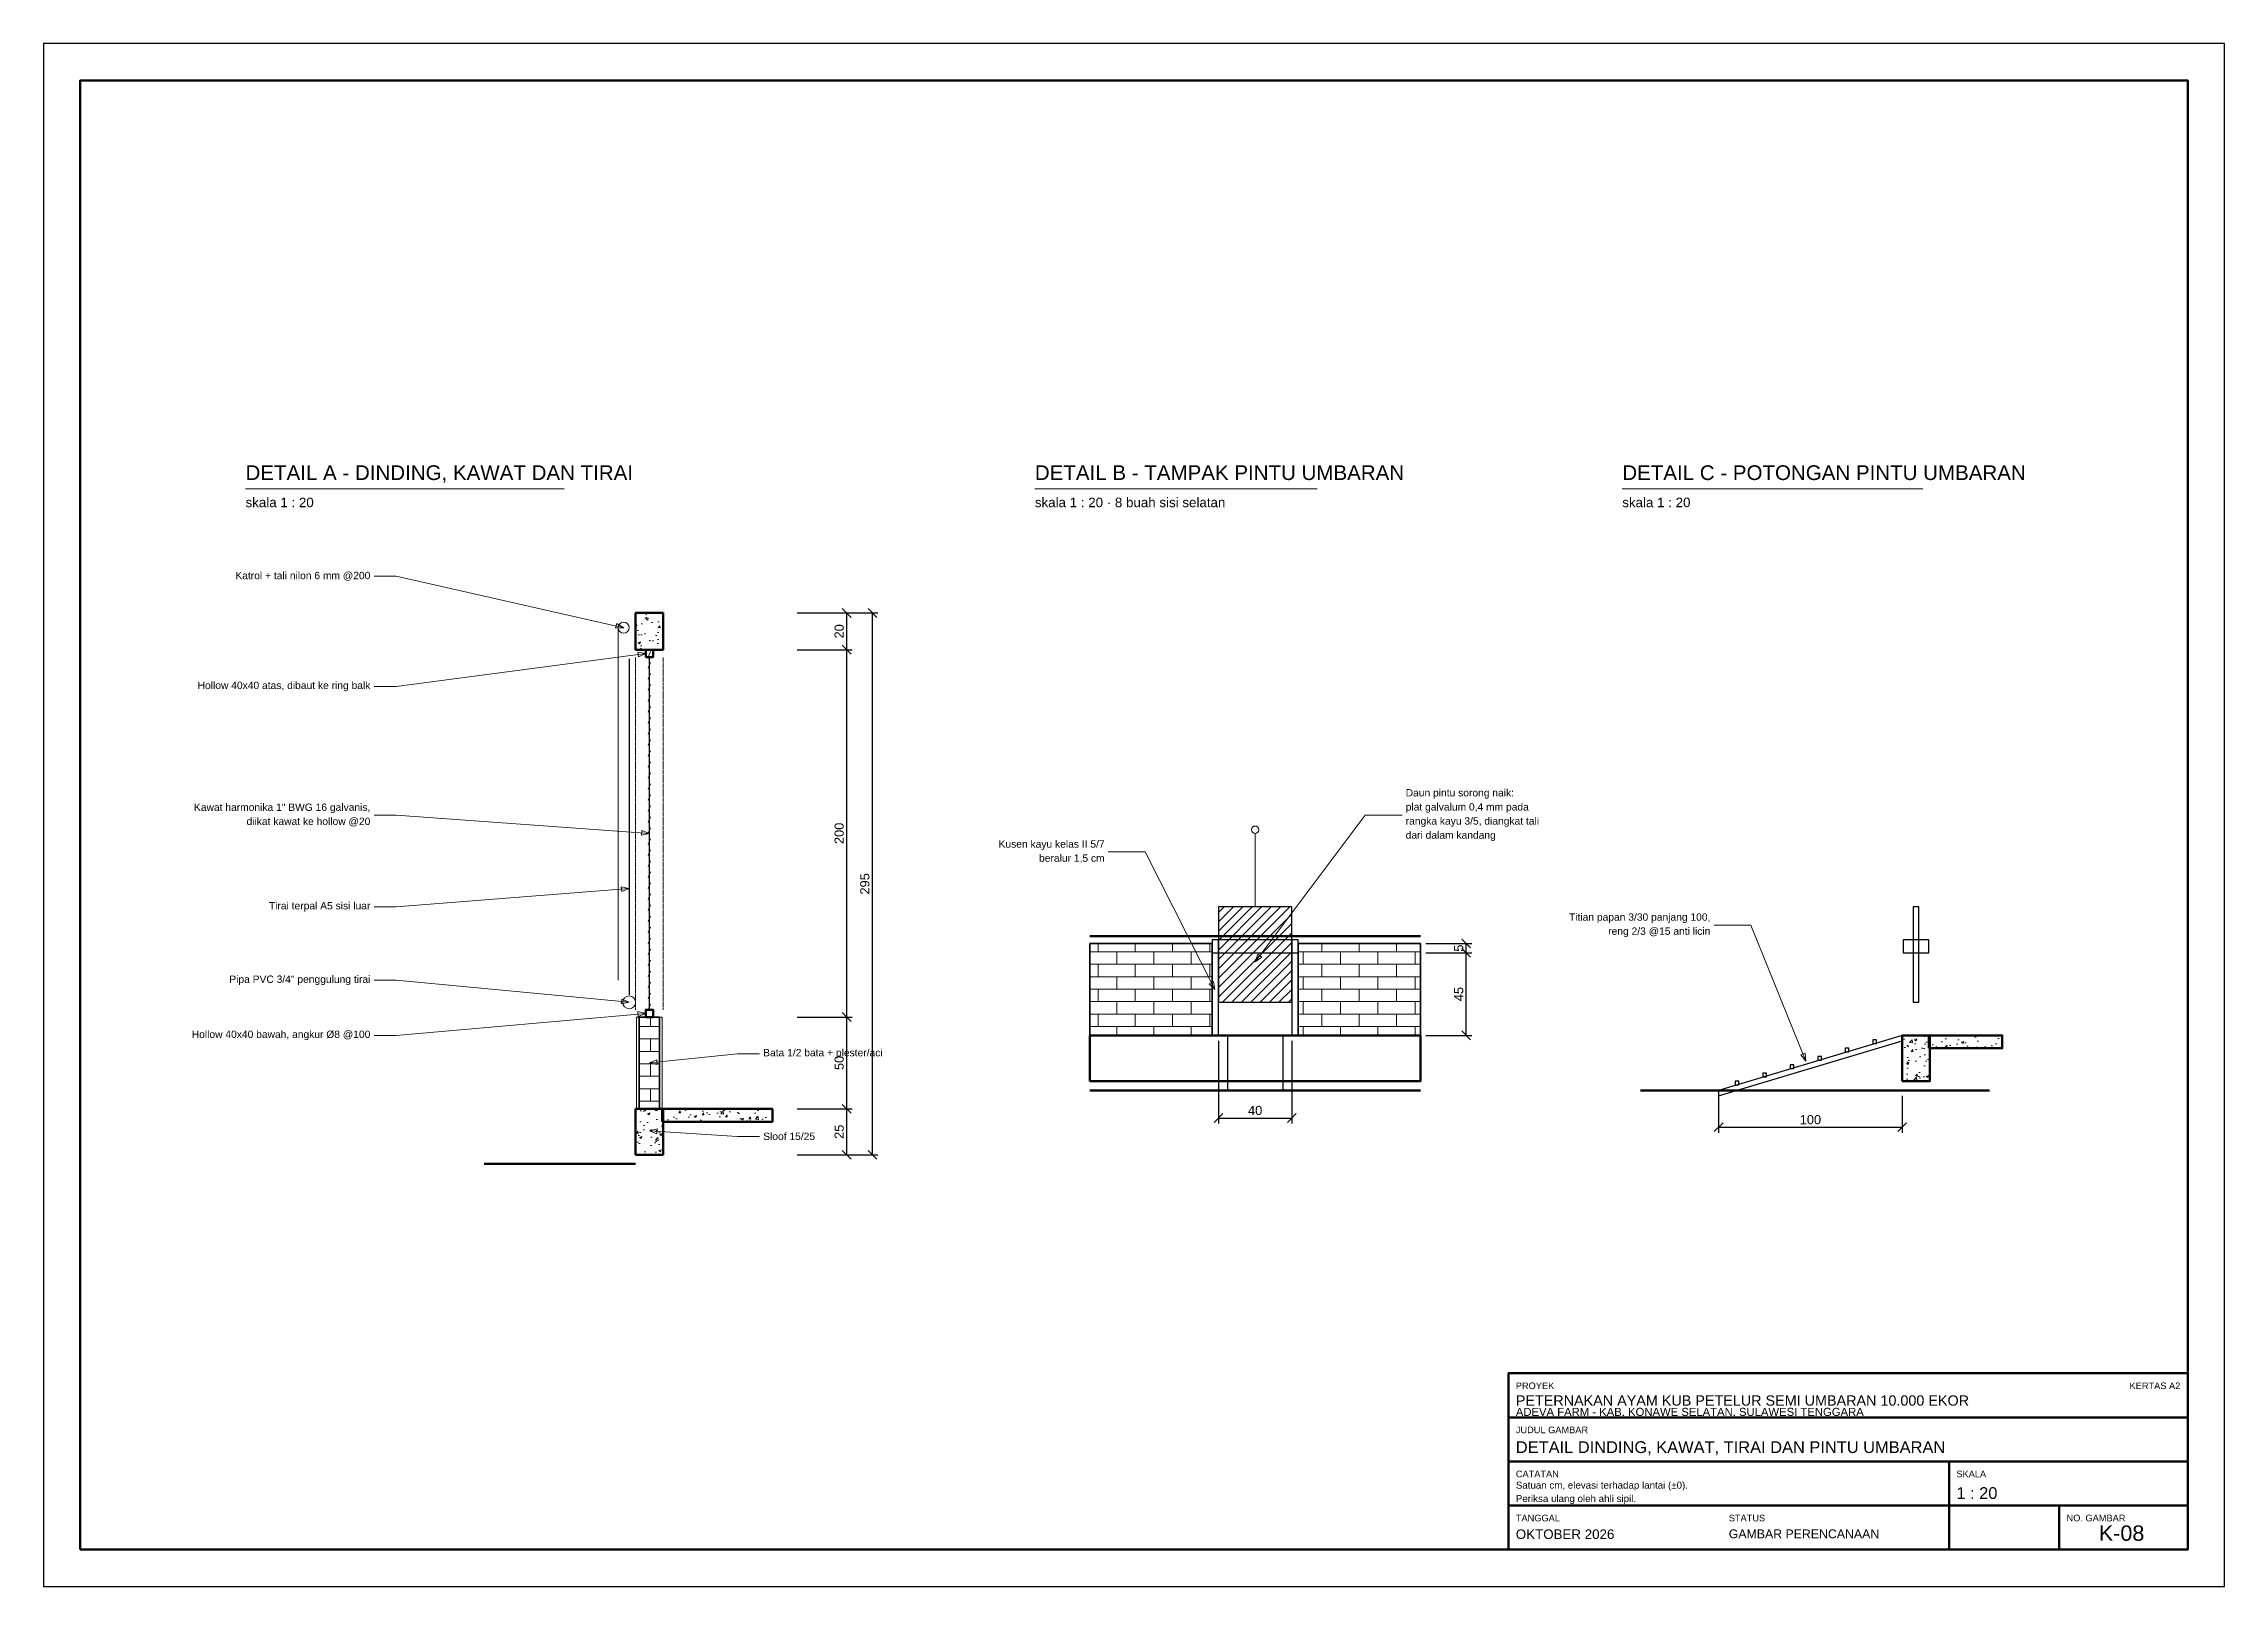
# Model space of a CAD drawing. Header units: centimetres. Extents: x 0 to 31918, y 0 to 4200.
# Drawn here: x 29042 to 30230, y 0 to 840 of the extents above; entities that cross this region are included whole.
import ezdxf
from ezdxf.enums import TextEntityAlignment as Align

# ---------------------------------------------------------------- set-up
doc = ezdxf.new("R2010")
doc.units = ezdxf.units.CM
doc.linetypes.add('DASHED', pattern=[1.524, 1.27, -0.254])
for name, color, linetype, lineweight in [('A-DIM', 140, 'CONTINUOUS', 13), ('A-DINDING', 32, 'CONTINUOUS', 35), ('A-FRAME', 7, 'CONTINUOUS', 50), ('A-HATCH', 8, 'CONTINUOUS', 9), ('A-KAWAT', 94, 'CONTINUOUS', 13), ('A-KAYU', 32, 'CONTINUOUS', 25), ('A-PERABOT', 8, 'CONTINUOUS', 18), ('A-STRUKTUR', 7, 'CONTINUOUS', 50), ('A-TANAH', 34, 'CONTINUOUS', 18), ('A-TEKS', 7, 'CONTINUOUS', 18), ('A-TERSEMBUNYI', 8, 'DASHED', 13)]:
    doc.layers.add(name, color=color, linetype=linetype, lineweight=lineweight)
doc.styles.add('ARIAL', font='arial.ttf')
doc.dimstyles.new('D20', dxfattribs={"dimtxt": 5, "dimasz": 4, "dimexe": 3, "dimexo": 3, "dimgap": 1.6, "dimtad": 1, "dimdec": 1, "dimtxsty": 'ARIAL', "dimtsz": 2.4, "dimcen": 2.5, "dimclrd": 140, "dimclre": 140, "dimclrt": 250, "dimazin": 3, "dimtfac": 1, "dimtmove": 0, "dimatfit": 3})

msp = doc.modelspace()

# ---------------------------------------------------------------- texts
at = {"layer": 'A-TEKS', "style": 'ARIAL'}
for s, p in [('DETAIL A - DINDING, KAWAT DAN TIRAI', (29152, 600)), ('DETAIL B - TAMPAK PINTU UMBARAN', (29582, 600)), ('DETAIL C - POTONGAN PINTU UMBARAN', (29902, 600))]:
    msp.add_text(s, height=8, dxfattribs=at).set_placement(p, align=Align.BOTTOM_LEFT)
for s, height, p in [('skala 1 : 20', 5.2, (29152, 592.8)), ('skala 1 : 20 · 8 buah sisi selatan', 5.2, (29582, 592.8)), ('skala 1 : 20', 5.2, (29902, 592.8)), ('PROYEK', 3.6, (29844, 111)), ('ADEVA FARM - KAB. KONAWE SELATAN, SULAWESI TENGGARA', 4.4, (29844, 97.2)), ('PETERNAKAN AYAM KUB PETELUR SEMI UMBARAN 10.000 EKOR', 5.6, (29844, 104)), ('JUDUL GAMBAR', 3.6, (29844, 87)), ('DETAIL DINDING, KAWAT, TIRAI DAN PINTU UMBARAN', 6.4, (29844, 79)), ('CATATAN', 3.6, (29844, 63)), ('SKALA', 3.6, (30084, 63)), ('1 : 20', 6.4, (30084, 54)), ('TANGGAL', 3.6, (29844, 39)), ('STATUS', 3.6, (29960, 39)), ('NO. GAMBAR', 3.6, (30144, 39)), ('OKTOBER 2026', 5.2, (29844, 31)), ('GAMBAR PERENCANAAN', 4.8, (29960, 31))]:
    msp.add_text(s, height=height, dxfattribs=at).set_placement(p, align=Align.TOP_LEFT)
msp.add_text('KERTAS A2', height=3.6, dxfattribs=at).set_placement((30206, 111), align=Align.TOP_RIGHT)
msp.add_text('K-08', height=8.4, dxfattribs=at).set_placement((30174, 29), align=Align.MIDDLE_CENTER)
at = {"layer": 'A-TEKS', "line_spacing_factor": 1.15, "style": 'ARIAL'}
for s, insert, char_height, attachment_point in [('Katrol + tali nilon 6 mm @200', (29220, 550), 4, 6), ('Hollow 40x40 atas, dibaut ke ring balk', (29220, 490), 4, 6), ('Daun pintu sorong naik:\\Pplat galvalum 0,4 mm pada\\Prangka kayu 3/5, diangkat tali\\Pdari dalam kandang', (29784, 420), 4, 4), ('Kawat harmonika 1" BWG 16 galvanis,\\Pdiikat kawat ke hollow @20', (29220, 420), 4, 6), ('Kusen kayu kelas II 5/7\\Pberalur 1,5 cm', (29620, 400), 4, 6), ('Tirai terpal A5 sisi luar', (29220, 370), 4, 6), ('Titian papan 3/30 panjang 100,\\Preng 2/3 @15 anti licin', (29950, 360), 4, 6), ('Pipa PVC 3/4" penggulung tirai', (29220, 330), 4, 6), ('Hollow 40x40 bawah, angkur Ø8 @100', (29220, 300), 4, 6), ('Bata 1/2 bata + plester/aci', (29434, 290), 4, 4), ('Sloof 15/25', (29434, 245), 4, 4), ('Satuan cm, elevasi terhadap lantai (±0).\\PPeriksa ulang oleh ahli sipil.', (29844, 57), 3.8, 1)]:
    msp.add_mtext(s, dxfattribs=dict(at, insert=insert, char_height=char_height, attachment_point=attachment_point))

# ---------------------------------------------------------------- dimensions: what is measured, and where the dimension line sits
at = {"layer": 'A-DIM'}
for base, p1, p2 in [((29479.5, 510), (29449.5, 510), (29449.5, 530)), ((29493.5, 235), (29449.5, 235), (29449.5, 530)), ((29479.5, 310), (29449.5, 310), (29449.5, 510)), ((29817, 345), (29792, 345), (29792, 350)), ((29817, 300), (29792, 300), (29792, 345)), ((29479.5, 260), (29449.5, 260), (29449.5, 310)), ((29479.5, 235), (29449.5, 235), (29449.5, 260))]:
    msp.add_linear_dim(base=base, p1=p1, p2=p2, angle=90, dimstyle='D20', dxfattribs=at).render()
for base, p1, p2 in [((29682, 255), (29682, 300), (29722, 300)), ((29954.5, 250), (29954.5, 270), (30054.5, 270))]:
    msp.add_linear_dim(base=base, p1=p1, p2=p2, dimstyle='D20', dxfattribs=at).render()

# ---------------------------------------------------------------- hatches: boundary and pattern name
at = {"layer": 'A-HATCH'}
h = msp.add_hatch(dxfattribs=at)
h.set_pattern_fill('AR-CONC', scale=0.07)
h.paths.add_polyline_path([(29364.5, 510), (29379.5, 510), (29379.5, 530), (29364.5, 530)])
h = msp.add_hatch(dxfattribs=at)
h.set_pattern_fill('ANSI31', scale=1.14)
h.paths.add_polyline_path([(29682, 318), (29722, 318), (29722, 370), (29682, 370)])
h = msp.add_hatch(dxfattribs=at)
h.set_pattern_fill('AR-BRSTD', scale=0.1)
h.paths.add_polyline_path([(29612, 300), (29678.5, 300), (29678.5, 350), (29612, 350)])
h = msp.add_hatch(dxfattribs=at)
h.set_pattern_fill('AR-BRSTD', scale=0.1)
h.paths.add_polyline_path([(29725.5, 300), (29792, 300), (29792, 350), (29725.5, 350)])
h = msp.add_hatch(dxfattribs=at)
h.set_pattern_fill('AR-BRSTD', scale=0.1)
h.paths.add_polyline_path([(29366.5, 260), (29377.5, 260), (29377.5, 310), (29366.5, 310)])
h = msp.add_hatch(dxfattribs=at)
h.set_pattern_fill('AR-CONC', scale=0.07)
h.paths.add_polyline_path([(30054.5, 275), (30069.5, 275), (30069.5, 300), (30054.5, 300)])
h = msp.add_hatch(dxfattribs=at)
h.set_pattern_fill('AR-CONC', scale=0.07)
h.paths.add_polyline_path([(30069, 293), (30109, 293), (30109, 300), (30069, 300)])
h = msp.add_hatch(dxfattribs=at)
h.set_pattern_fill('AR-CONC', scale=0.07)
h.paths.add_polyline_path([(29364.5, 235), (29379.5, 235), (29379.5, 260), (29364.5, 260)])
h = msp.add_hatch(dxfattribs=at)
h.set_pattern_fill('AR-CONC', scale=0.07)
h.paths.add_polyline_path([(29379, 253), (29439, 253), (29439, 260), (29379, 260)])

# ---------------------------------------------------------------- linework, layer by layer
at = {"layer": 'A-DIM'}
for points in [[(29358, 522), (29234, 550), (29222, 550)], [(29370, 508), (29234, 490), (29222, 490)], [(29372, 410), (29234, 420), (29222, 420)], [(29702, 340), (29762, 420), (29782, 420)], [(29680, 325), (29642, 400), (29622, 400)], [(29361, 380), (29234, 370), (29222, 370)], [(30002, 286), (29972, 360), (29952, 360)], [(29361, 318), (29234, 330), (29222, 330)], [(29370, 312), (29234, 300), (29222, 300)], [(29372, 285), (29420, 290), (29432, 290)], [(29372, 248), (29420, 245), (29432, 245)]]:
    msp.add_lwpolyline(points, dxfattribs=at)
for points in [[(29358, 522), (29354.19, 524.19), (29353.61, 521.66)], [(29370, 508), (29365.66, 508.74), (29366, 506.16)], [(29372, 410), (29367.9, 411.6), (29367.71, 409.01)], [(29361, 380), (29356.71, 380.97), (29356.91, 378.37)], [(29702, 340), (29705.56, 342.58), (29703.48, 344.14)], [(29680, 325), (29679.26, 329.34), (29676.94, 328.16)], [(29361, 318), (29356.94, 319.69), (29356.69, 317.1)], [(29370, 312), (29365.7, 312.93), (29365.93, 310.34)], [(29372, 285), (29376.32, 284.14), (29376.05, 286.73)], [(30002, 286), (30001.63, 290.38), (29999.22, 289.41)], [(29372, 248), (29376.11, 246.44), (29376.28, 249.04)]]:
    msp.add_lwpolyline(points, close=True, dxfattribs=at)
at = {"layer": 'A-DINDING'}
for points in [[(29612, 300), (29678.5, 300), (29678.5, 350), (29612, 350)], [(29725.5, 300), (29792, 300), (29792, 350), (29725.5, 350)], [(29366.5, 260), (29377.5, 260), (29377.5, 310), (29366.5, 310)]]:
    msp.add_lwpolyline(points, close=True, dxfattribs=at)
at = {"layer": 'A-FRAME'}
for p, q in [((29840, 92), (30210, 92)), ((29840, 68), (30210, 68)), ((30080, 20), (30080, 68)), ((29840, 44), (30210, 44)), ((30140, 20), (30140, 44))]:
    msp.add_line(p, q, dxfattribs=at)
at = {"layer": 'A-FRAME', "lineweight": 25}
msp.add_lwpolyline([(29042, 0), (30230, 0), (30230, 840), (29042, 840)], close=True, dxfattribs=at)
at = {"layer": 'A-FRAME'}
for points in [[(29062, 20), (30210, 20), (30210, 820), (29062, 820)], [(29840, 20), (30210, 20), (30210, 116), (29840, 116)]]:
    msp.add_lwpolyline(points, close=True, dxfattribs=at)
at = {"layer": 'A-HATCH'}
for points in [[(29365, 260), (29366.5, 260), (29366.5, 310), (29365, 310)], [(29377.5, 260), (29379, 260), (29379, 310), (29377.5, 310)]]:
    msp.add_lwpolyline(points, close=True, dxfattribs=at)
at = {"layer": 'A-KAWAT'}
for p, q in [((29371.4, 506), (29372.6, 509)), ((29371.4, 500), (29372.6, 503)), ((29371.4, 494), (29372.6, 497)), ((29371.4, 488), (29372.6, 491)), ((29371.4, 482), (29372.6, 485)), ((29371.4, 476), (29372.6, 479)), ((29371.4, 470), (29372.6, 473)), ((29371.4, 464), (29372.6, 467)), ((29371.4, 458), (29372.6, 461)), ((29371.4, 452), (29372.6, 455)), ((29371.4, 446), (29372.6, 449)), ((29371.4, 440), (29372.6, 443)), ((29371.4, 434), (29372.6, 437)), ((29371.4, 428), (29372.6, 431)), ((29371.4, 422), (29372.6, 425)), ((29371.4, 416), (29372.6, 419)), ((29371.4, 410), (29372.6, 413)), ((29371.4, 404), (29372.6, 407)), ((29371.4, 398), (29372.6, 401)), ((29371.4, 392), (29372.6, 395)), ((29371.4, 386), (29372.6, 389)), ((29371.4, 380), (29372.6, 383)), ((29371.4, 374), (29372.6, 377)), ((29371.4, 368), (29372.6, 371)), ((29371.4, 362), (29372.6, 365)), ((29371.4, 356), (29372.6, 359)), ((29371.4, 350), (29372.6, 353)), ((29371.4, 344), (29372.6, 347)), ((29371.4, 338), (29372.6, 341)), ((29371.4, 332), (29372.6, 335)), ((29371.4, 326), (29372.6, 329)), ((29371.4, 320), (29372.6, 323)), ((29371.4, 314), (29372.6, 317))]:
    msp.add_line(p, q, dxfattribs=at)
at = {"layer": 'A-KAWAT', "lineweight": 25}
msp.add_line((29372, 314), (29372, 506), dxfattribs=at)
at = {"layer": 'A-KAYU'}
for points in [[(29682, 318), (29722, 318), (29722, 370), (29682, 370)], [(30060.5, 318), (30063.5, 318), (30063.5, 370), (30060.5, 370)], [(29678.5, 300), (29682, 300), (29682, 352), (29678.5, 352)], [(29678.5, 345), (29725.5, 345), (29725.5, 352), (29678.5, 352)], [(29722, 300), (29725.5, 300), (29725.5, 352), (29722, 352)], [(30055, 345), (30069, 345), (30069, 352), (30055, 352)], [(30054.5, 300), (29954.5, 270), (29954.5, 267), (30054.5, 297)], [(30038.5, 295.5), (30040.5, 295.5), (30040.5, 297.5), (30038.5, 297.5)], [(30008.5, 286.5), (30010.5, 286.5), (30010.5, 288.5), (30008.5, 288.5)], [(30023.5, 291), (30025.5, 291), (30025.5, 293), (30023.5, 293)], [(29963.5, 273), (29965.5, 273), (29965.5, 275), (29963.5, 275)], [(29978.5, 277.5), (29980.5, 277.5), (29980.5, 279.5), (29978.5, 279.5)], [(29993.5, 282), (29995.5, 282), (29995.5, 284), (29993.5, 284)]]:
    msp.add_lwpolyline(points, close=True, dxfattribs=at)
for points in [[(29687, 300), (29687, 270)], [(29717, 300), (29717, 270)]]:
    msp.add_lwpolyline(points, dxfattribs=at)
at = {"layer": 'A-PERABOT'}
for p, q in [((29355, 522), (29355, 330)), ((29702, 370), (29702, 410))]:
    msp.add_line(p, q, dxfattribs=at)
at = {"layer": 'A-PERABOT', "lineweight": 25}
msp.add_line((29361, 505), (29361, 322), dxfattribs=at)
at = {"layer": 'A-PERABOT'}
for centre, radius in [((29358, 522), 3), ((29702, 412), 2), ((29361, 318), 3.5)]:
    msp.add_circle(centre, radius, dxfattribs=at)
at = {"layer": 'A-STRUKTUR'}
msp.add_line((29612, 354), (29792, 354), dxfattribs=at)
for points in [[(29364.5, 510), (29379.5, 510), (29379.5, 530), (29364.5, 530)], [(29370, 506), (29374, 506), (29374, 510), (29370, 510)], [(29370, 310), (29374, 310), (29374, 314), (29370, 314)], [(29612, 275), (29792, 275), (29792, 300), (29612, 300)], [(30054.5, 275), (30069.5, 275), (30069.5, 300), (30054.5, 300)], [(30069, 293), (30109, 293), (30109, 300), (30069, 300)], [(29364.5, 235), (29379.5, 235), (29379.5, 260), (29364.5, 260)], [(29379, 253), (29439, 253), (29439, 260), (29379, 260)]]:
    msp.add_lwpolyline(points, close=True, dxfattribs=at)
at = {"layer": 'A-TANAH', "lineweight": 50}
for p, q in [((29612, 270), (29792, 270)), ((29912, 270), (30102, 270)), ((29282, 230), (29364.5, 230))]:
    msp.add_line(p, q, dxfattribs=at)
at = {"layer": 'A-TEKS'}
for p, q in [((29152, 597.6), (29325.6, 597.6)), ((29582, 597.6), (29735.76, 597.6)), ((29902, 597.6), (30065.68, 597.6))]:
    msp.add_line(p, q, dxfattribs=at)
at = {"layer": 'A-TERSEMBUNYI'}
for points in [[(29364.5, 314), (29364.5, 506)], [(29379.5, 314), (29379.5, 506)]]:
    msp.add_lwpolyline(points, dxfattribs=at)

msp.set_redraw_order([(e.dxf.handle, doc.entitydb.next_handle()) for e in msp.query("TEXT MTEXT ATTDEF DIMENSION ARC_DIMENSION")])  # texts and dimensions are drawn at this point

doc.saveas('drawing.dxf')
